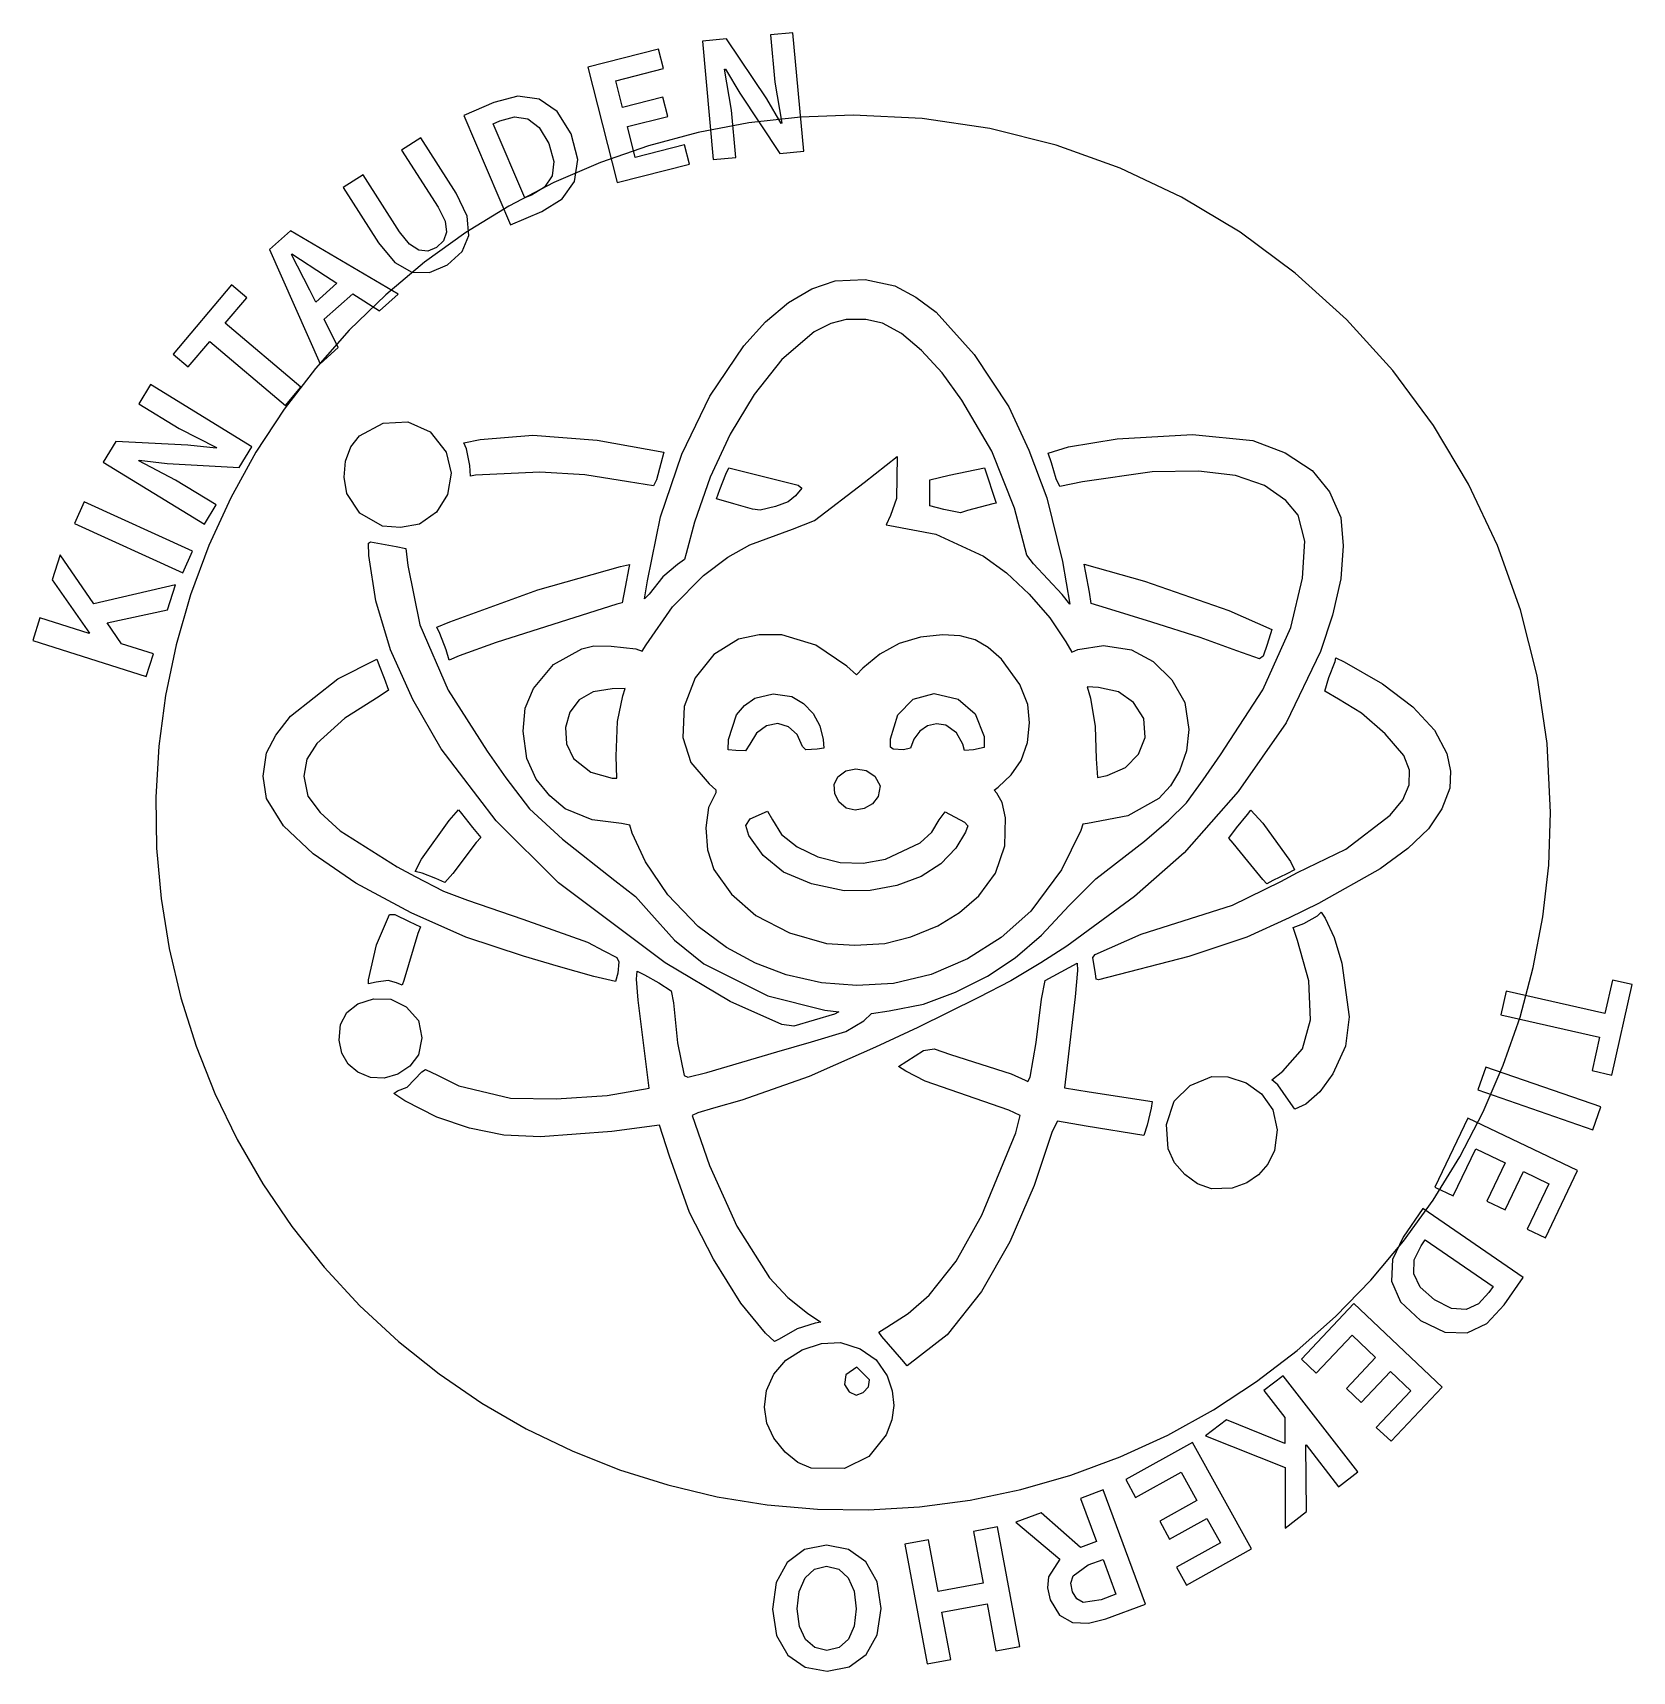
# Model space of a CAD drawing. Extents: x 0 to 70, y 0 to 71.7.
import ezdxf

# ---------------------------------------------------------------- set-up
doc = ezdxf.new("R2010")
doc.units = 0

msp = doc.modelspace()

# ---------------------------------------------------------------- linework, layer by layer
at = {"layer": 'Layer 1'}
for p, q in [((33.264539, 71.716449), (32.284797, 71.625748)), ((33.74461, 66.530823), (33.264539, 71.716449)), ((27.381425, 70.992422), (24.289354, 70.20505)), ((27.59648, 70.147893), (27.381425, 70.992422)), ((30.360309, 71.447591), (29.30359, 71.349762)), ((29.30359, 71.349762), (29.783656, 66.164117)), ((32.120819, 68.822616), (30.360309, 71.447591)), ((32.284797, 71.625748), (32.476567, 69.554295)), ((24.289354, 70.20505), (25.574472, 65.158302)), ((25.512396, 69.617197), (27.59648, 70.147893)), ((25.808963, 68.452563), (25.512396, 69.617197)), ((30.277863, 70.127128), (30.312856, 70.130379)), ((30.577977, 68.333916), (30.277863, 70.127128)), ((30.312856, 70.130379), (30.940728, 69.066264)), ((32.476567, 69.554295), (32.784328, 67.754732)), ((21.232711, 68.935349), (20.182138, 68.658811)), ((22.16409, 68.813871), (21.232711, 68.935349)), ((27.572939, 68.901747), (25.808963, 68.452563)), ((27.787994, 68.057216), (27.572939, 68.901747)), ((30.940728, 69.066264), (32.687891, 66.432994)), ((20.182138, 68.658811), (18.869369, 68.100149)), ((22.948708, 68.27334), (22.16409, 68.813871)), ((23.559, 67.292716), (22.948708, 68.27334)), ((30.770395, 66.255466), (30.577977, 68.333916)), ((32.749341, 67.751502), (32.120819, 68.822616)), ((18.869369, 68.100149), (20.908616, 63.308213)), ((20.153952, 67.737893), (20.444961, 67.861735)), ((21.535467, 64.491533), (20.153952, 67.737893)), ((20.444961, 67.861735), (21.088511, 68.032968)), ((21.088511, 68.032968), (21.665055, 67.949409)), ((21.665055, 67.949409), (22.165938, 67.57587)), ((22.165938, 67.57587), (22.582504, 66.877161)), ((26.024015, 67.608033), (27.787994, 68.057216)), ((26.367407, 66.259508), (26.024015, 67.608033)), ((31.341845, 67.772449), (29.122264, 67.352768)), ((33.605124, 68.027983), (31.341845, 67.772449)), ((32.784328, 67.754732), (32.749341, 67.751502)), ((35.904498, 68.114289), (33.605124, 68.027983)), ((38.921483, 67.964922), (35.904498, 68.114289)), ((35.904498, 68.114289), (35.904498, 68.114289)), ((41.887368, 67.522347), (38.921483, 67.964922)), ((44.782136, 66.794856), (41.887368, 67.522347)), ((16.9769, 67.113258), (16.137047, 66.574163)), ((18.52585, 64.70016), (16.9769, 67.113258)), ((22.582504, 66.877161), (22.799763, 66.086474)), ((23.847492, 66.163571), (23.559, 67.292716)), ((26.953984, 66.774021), (24.844606, 66.041286)), ((28.526406, 66.809282), (26.367407, 66.259508)), ((29.122264, 67.352768), (26.953984, 66.774021)), ((28.741461, 65.964751), (28.526406, 66.809282)), ((47.585771, 65.790739), (44.782136, 66.794856)), ((16.137047, 66.574163), (17.735351, 64.084176)), ((22.799763, 66.086474), (22.727336, 65.453205)), ((24.844606, 66.041286), (22.801734, 65.159645)), ((23.705153, 65.210545), (23.847492, 66.163571)), ((29.783656, 66.164117), (30.770395, 66.255466)), ((32.687891, 66.432994), (33.74461, 66.530823)), ((14.457342, 65.495973), (13.587917, 64.937895)), ((16.055645, 63.005985), (14.457342, 65.495973)), ((22.727336, 65.453205), (22.393486, 64.966468)), ((25.574472, 65.158302), (28.741461, 65.964751)), ((50.278259, 64.518288), (47.585771, 65.790739)), ((13.587917, 64.937895), (15.136866, 62.524797)), ((19.010418, 63.695208), (18.52585, 64.70016)), ((22.801734, 65.159645), (20.83297, 64.134176)), ((21.826475, 64.615375), (21.535467, 64.491533)), ((22.393486, 64.966468), (21.826475, 64.615375)), ((23.168267, 64.447648), (23.705153, 65.210545)), ((17.735351, 64.084176), (18.043576, 63.470636)), ((20.83297, 64.134176), (18.945917, 62.96996)), ((20.908616, 63.308213), (22.273122, 63.888888)), ((22.273122, 63.888888), (23.168267, 64.447648)), ((52.839583, 62.985791), (50.278259, 64.518288)), ((18.043576, 63.470636), (18.113487, 62.984417)), ((19.089747, 62.845877), (19.010418, 63.695208)), ((11.275986, 63.04743), (10.358627, 62.228201)), ((15.987203, 60.272534), (11.275986, 63.04743)), ((15.136866, 62.524797), (15.849881, 61.666483)), ((16.482437, 62.468552), (16.055645, 63.005985)), ((16.889934, 62.199027), (16.482437, 62.468552)), ((18.945917, 62.96996), (17.148178, 61.672077)), ((17.978405, 62.60776), (17.671652, 62.322907)), ((18.113487, 62.984417), (17.978405, 62.60776)), ((18.795065, 62.140112), (19.089747, 62.845877)), ((55.249728, 61.201542), (52.839583, 62.985791)), ((10.358627, 62.228201), (12.585106, 57.234366)), ((11.317463, 62.019716), (11.338437, 62.038439)), ((12.120089, 60.456215), (11.317463, 62.019716)), ((11.338437, 62.038439), (12.812048, 61.074145)), ((17.148178, 61.672077), (15.447355, 60.245606)), ((15.849881, 61.666483), (16.592368, 61.242828)), ((17.284289, 62.162212), (16.889934, 62.199027)), ((17.671652, 62.322907), (17.284289, 62.162212)), ((18.157597, 61.565856), (18.795065, 62.140112)), ((12.812048, 61.074145), (13.306557, 60.752527)), ((16.592368, 61.242828), (17.362287, 61.220423)), ((17.362287, 61.220423), (18.157597, 61.565856)), ((18.157597, 61.565856), (18.157597, 61.565856)), ((57.488677, 59.17383), (55.249728, 61.201542)), ((8.704186, 60.68704), (6.137315, 57.657369)), ((9.369107, 60.12369), (8.704186, 60.68704)), ((12.383949, 59.92862), (12.120089, 60.456215)), ((13.306557, 60.752527), (12.383949, 59.92862)), ((12.754553, 59.17598), (14.007405, 60.294813)), ((15.447355, 60.245606), (13.851051, 58.695628)), ((14.007405, 60.294813), (15.169442, 59.54225)), ((15.169442, 59.54225), (15.987203, 60.272534)), ((33.07655, 59.905118), (34.099725, 60.508328)), ((34.099725, 60.508328), (35.112877, 60.85507)), ((35.112877, 60.85507), (36.436224, 60.916845)), ((36.436224, 60.916845), (37.732559, 60.636768)), ((37.732559, 60.636768), (38.639822, 60.150639)), ((8.419591, 59.00298), (9.369107, 60.12369)), ((32.072613, 59.066257), (33.07655, 59.905118)), ((38.639822, 60.150639), (39.531955, 59.495489)), ((11.7281, 56.199866), (8.419591, 59.00298)), ((13.371416, 57.936562), (12.754553, 59.17598)), ((31.117179, 58.012564), (32.072613, 59.066257)), ((34.930445, 58.997912), (34.20036, 58.624285)), ((35.596311, 59.170656), (34.930445, 58.997912)), ((36.456949, 59.170444), (35.596311, 59.170656)), ((37.195416, 59.008865), (36.456949, 59.170444)), ((38.018224, 58.556065), (37.195416, 59.008865)), ((39.531955, 59.495489), (41.20311, 57.630424)), ((59.516389, 56.93488), (57.488677, 59.17383)), ((6.802235, 57.094019), (7.747207, 58.209368)), ((7.747207, 58.209368), (11.055716, 55.406254)), ((13.851051, 58.695628), (12.366869, 57.027222)), ((34.20036, 58.624285), (32.778372, 57.417955)), ((38.89898, 57.815445), (38.018224, 58.556065)), ((6.137315, 57.657369), (6.802235, 57.094019)), ((12.585106, 57.234366), (13.371416, 57.936562)), ((29.637733, 55.813426), (31.117179, 58.012564)), ((32.778372, 57.417955), (31.575309, 55.879463)), ((39.794016, 56.829465), (38.89898, 57.815445)), ((41.20311, 57.630424), (42.71401, 55.347749)), ((12.366869, 57.027222), (11.002411, 55.245469)), ((40.65966, 55.640585), (39.794016, 56.829465)), ((61.300639, 54.524735), (59.516389, 56.93488)), ((5.154318, 56.319496), (4.640122, 55.480616)), ((9.59439, 53.597924), (5.154318, 56.319496)), ((11.055716, 55.406254), (11.7281, 56.199866)), ((4.640122, 55.480616), (6.413754, 54.393457)), ((11.002411, 55.245469), (9.76528, 53.355449)), ((28.403972, 53.274928), (29.637733, 55.813426)), ((31.575309, 55.879463), (30.520781, 54.148732)), ((41.965925, 53.413117), (40.65966, 55.640585)), ((42.71401, 55.347749), (43.595516, 53.45679)), ((14.302507, 54.076685), (15.327876, 54.637235)), ((15.327876, 54.637235), (16.409966, 54.684274)), ((16.409966, 54.684274), (17.385463, 54.248645)), ((62.833135, 51.963412), (61.300639, 54.524735)), ((3.630082, 53.832818), (3.075483, 52.928026)), ((6.786581, 53.670327), (3.630082, 53.832818)), ((6.413754, 54.393457), (8.039138, 53.562031)), ((13.921367, 53.588591), (14.302507, 54.076685)), ((17.385463, 54.248645), (18.091051, 53.36119)), ((18.866438, 53.777063), (19.582204, 53.914361)), ((19.582204, 53.914361), (21.887996, 54.112173)), ((21.887996, 54.112173), (24.707041, 53.887006)), ((24.707041, 53.887006), (27.622532, 53.355314)), ((30.520781, 54.148732), (29.639284, 52.271414)), ((45.333509, 53.593964), (47.461976, 53.939117)), ((47.461976, 53.939117), (50.753018, 54.131226)), ((50.753018, 54.131226), (53.395384, 53.875422)), ((53.395384, 53.875422), (54.803719, 53.332124)), ((8.020765, 53.532074), (6.786581, 53.670327)), ((8.039138, 53.562031), (8.020765, 53.532074)), ((9.76528, 53.355449), (8.663078, 51.36224)), ((9.039792, 52.693132), (9.59439, 53.597924)), ((13.693322, 52.962363), (13.921367, 53.588591)), ((18.091051, 53.36119), (18.304489, 52.436076)), ((18.975021, 53.506162), (18.866438, 53.777063)), ((19.12764, 52.785683), (18.975021, 53.506162)), ((27.472724, 50.535605), (28.403972, 53.274928)), ((27.622532, 53.355314), (27.48957, 52.873166)), ((36.389746, 52.038904), (37.833168, 53.173778)), ((37.833168, 53.173778), (37.796199, 51.328743)), ((42.964632, 50.906362), (41.965925, 53.413117)), ((43.595516, 53.45679), (44.379016, 51.365929)), ((44.439984, 53.322095), (45.333509, 53.593964)), ((44.579893, 52.899581), (44.439984, 53.322095)), ((54.803719, 53.332124), (55.998025, 52.565857)), ((3.075483, 52.928026), (7.515558, 50.206454)), ((4.638083, 52.975903), (4.656455, 53.00586)), ((6.253804, 52.142158), (4.638083, 52.975903)), ((4.656455, 53.00586), (5.884644, 52.871279)), ((5.884644, 52.871279), (9.039792, 52.693132)), ((13.632252, 52.261693), (13.693322, 52.962363)), ((18.304489, 52.436076), (18.149143, 51.516582)), ((19.154652, 52.31908), (19.12764, 52.785683)), ((19.372384, 52.353897), (19.154652, 52.31908)), ((22.184384, 52.490947), (19.372384, 52.353897)), ((24.164671, 52.376507), (22.184384, 52.490947)), ((26.079114, 52.069831), (24.164671, 52.376507)), ((27.48957, 52.873166), (27.291645, 52.152508)), ((30.074753, 51.730466), (30.325648, 52.404738)), ((30.325648, 52.404738), (30.464637, 52.682854)), ((30.464637, 52.682854), (33.502528, 51.913751)), ((39.256773, 52.149361), (40.106, 52.355428)), ((40.106, 52.355428), (41.649626, 52.677692)), ((41.649626, 52.677692), (42.155856, 51.135453)), ((44.794197, 52.195435), (44.579893, 52.899581)), ((48.985835, 52.506803), (45.943943, 52.065584)), ((51.013951, 52.530445), (48.985835, 52.506803)), ((52.638452, 52.334565), (51.013951, 52.530445)), ((55.998025, 52.565857), (56.744329, 51.632421)), ((8.033428, 51.051325), (6.253804, 52.142158)), ((13.752035, 51.550279), (13.632252, 52.261693)), ((27.161076, 51.88228), (26.079114, 52.069831)), ((26.079114, 52.069831), (26.079114, 52.069831)), ((27.291645, 52.152508), (27.161076, 51.88228)), ((29.639284, 52.271414), (28.955312, 50.293158)), ((29.920904, 51.314975), (30.074753, 51.730466)), ((33.663589, 51.792962), (33.385393, 51.453559)), ((33.502528, 51.913751), (33.663589, 51.792962)), ((34.217348, 50.37073), (36.389746, 52.038904)), ((39.256773, 51.579607), (39.256773, 52.149361)), ((44.942978, 51.86299), (44.794197, 52.195435)), ((45.943943, 52.065584), (44.942978, 51.86299)), ((53.900808, 51.910255), (52.638452, 52.334565)), ((54.84249, 51.248604), (53.900808, 51.910255)), ((56.744329, 51.632421), (57.251448, 50.499377)), ((64.105587, 49.270924), (62.833135, 51.963412)), ((2.252579, 51.181963), (1.823062, 50.23463)), ((6.99564, 49.031484), (2.252579, 51.181963)), ((7.515558, 50.206454), (8.033428, 51.051325)), ((8.663078, 51.36224), (7.703409, 49.270924)), ((14.308891, 50.694332), (13.752035, 51.550279)), ((18.149143, 51.516582), (17.67327, 50.73292)), ((30.676653, 51.10472), (29.920904, 51.314975)), ((31.496596, 50.863109), (30.676653, 51.10472)), ((32.512371, 50.989374), (31.834647, 50.823339)), ((33.054858, 51.186996), (32.512371, 50.989374)), ((33.385393, 51.453559), (33.054858, 51.186996)), ((37.796199, 51.328743), (37.533663, 50.583679)), ((39.256773, 51.009854), (39.256773, 51.579607)), ((39.871729, 50.857517), (39.256773, 51.009854)), ((42.02408, 51.100597), (40.913672, 50.808851)), ((42.155856, 51.135453), (42.02408, 51.100597)), ((44.379016, 51.365929), (45.072831, 48.581419)), ((55.379752, 50.600279), (54.84249, 51.248604)), ((1.823062, 50.23463), (6.566124, 48.084153)), ((15.302718, 50.12696), (14.308891, 50.694332)), ((16.92513, 50.215303), (16.095993, 50.06658)), ((17.67327, 50.73292), (16.92513, 50.215303)), ((26.900815, 47.733991), (27.472724, 50.535605)), ((28.955312, 50.293158), (28.602287, 48.926713)), ((31.834647, 50.823339), (31.496596, 50.863109)), ((31.496596, 50.863109), (31.496596, 50.863109)), ((33.250986, 49.985844), (34.217348, 50.37073)), ((37.533663, 50.583679), (37.353333, 50.176354)), ((40.606567, 50.707637), (39.871729, 50.857517)), ((39.871729, 50.857517), (39.871729, 50.857517)), ((40.913672, 50.808851), (40.606567, 50.707637)), ((43.504416, 48.855001), (42.964632, 50.906362)), ((55.66833, 49.474397), (55.379752, 50.600279)), ((57.251448, 50.499377), (57.349321, 49.264761)), ((16.095993, 50.06658), (15.302718, 50.12696)), ((15.302718, 50.12696), (15.302718, 50.12696)), ((31.379461, 49.301281), (33.250986, 49.985844)), ((37.353333, 50.176354), (37.514394, 50.149618)), ((37.514394, 50.149618), (39.519379, 49.775656)), ((39.519379, 49.775656), (41.613711, 48.809583)), ((1.193811, 48.865275), (0.845754, 47.773853)), ((2.666413, 46.728501), (1.193811, 48.865275)), ((6.566124, 48.084153), (6.99564, 49.031484)), ((7.703409, 49.270924), (6.903214, 47.113551)), ((14.690055, 49.385617), (14.780849, 49.435753)), ((14.707903, 48.842004), (14.690055, 49.385617)), ((15.0095, 46.851072), (14.707903, 48.842004)), ((14.780849, 49.435753), (15.901918, 49.228154)), ((15.901918, 49.228154), (16.3224, 49.146602)), ((16.3224, 49.146602), (16.416585, 48.407515)), ((28.602287, 48.926713), (28.517474, 48.66397)), ((29.358887, 47.967636), (30.413948, 48.764247)), ((30.413948, 48.764247), (31.379461, 49.301281)), ((41.613711, 48.809583), (42.612136, 48.083108)), ((43.797506, 48.473277), (43.504416, 48.855001)), ((55.566775, 47.844251), (55.66833, 49.474397)), ((57.349321, 49.264761), (57.244519, 47.821842)), ((65.109704, 46.467288), (64.105587, 49.270924)), ((16.416585, 48.407515), (16.935249, 45.799059)), ((22.098347, 47.330358), (25.716128, 48.36371)), ((25.716128, 48.36371), (26.114517, 48.451569)), ((26.084497, 48.297765), (25.926799, 47.45584)), ((26.114517, 48.451569), (26.084497, 48.297765)), ((28.218019, 48.442273), (27.581269, 47.903436)), ((28.517474, 48.66397), (28.218019, 48.442273)), ((42.612136, 48.083108), (43.607913, 47.150482)), ((45.054942, 47.132553), (43.797506, 48.473277)), ((45.072831, 48.581419), (45.38173, 46.711599)), ((46.083119, 48.088672), (46.014527, 48.465259)), ((46.014527, 48.465259), (48.651938, 47.713174)), ((46.24531, 47.235331), (46.083119, 48.088672)), ((0.845754, 47.773853), (2.478658, 45.4458)), ((6.240837, 47.550835), (2.666413, 46.728501)), ((5.894916, 46.466109), (6.240837, 47.550835)), ((18.24795, 45.936401), (22.098347, 47.330358)), ((25.926799, 47.45584), (25.799121, 46.767717)), ((26.775951, 46.943331), (26.900815, 47.733991)), ((27.581269, 47.903436), (26.971401, 47.148317)), ((28.003215, 46.599174), (29.358887, 47.967636)), ((48.651938, 47.713174), (52.346579, 46.434392)), ((55.063774, 45.69363), (55.566775, 47.844251)), ((57.244519, 47.821842), (56.879907, 46.235165)), ((6.903214, 47.113551), (6.273177, 44.924766)), ((15.661453, 44.717267), (15.0095, 46.851072)), ((25.55843, 46.707336), (20.285866, 45.030283)), ((25.799121, 46.767717), (25.55843, 46.707336)), ((26.971401, 47.148317), (26.775951, 46.943331)), ((43.607913, 47.150482), (44.506966, 46.109679)), ((45.38173, 46.711599), (45.054942, 47.132553)), ((45.054942, 47.132553), (45.054942, 47.132553)), ((46.323134, 46.741952), (46.24531, 47.235331)), ((46.987666, 46.536436), (46.323134, 46.741952)), ((0.316087, 46.113299), (0.00006, 45.122317)), ((2.472145, 45.425727), (0.316087, 46.113299)), ((3.255221, 45.891571), (5.894916, 46.466109)), ((3.885075, 44.975159), (3.255221, 45.891571)), ((17.67914, 45.700754), (18.24795, 45.936401)), ((26.843, 44.937403), (28.003215, 46.599174)), ((44.506966, 46.109679), (45.21522, 45.058678)), ((48.978956, 45.917781), (46.987666, 46.536436)), ((51.087381, 45.250717), (48.978956, 45.917781)), ((52.346579, 46.434392), (54.220165, 45.602773)), ((56.879907, 46.235165), (56.352177, 44.633366)), ((65.837195, 43.57252), (65.109704, 46.467288)), ((2.478658, 45.4458), (2.472145, 45.425727)), ((16.935249, 45.799059), (18.183448, 42.951002)), ((17.818567, 45.425606), (17.67914, 45.700754)), ((18.087354, 44.705257), (17.818567, 45.425606)), ((30.880261, 45.18077), (29.804262, 44.513597)), ((31.783757, 45.37446), (30.880261, 45.18077)), ((32.781991, 45.371737), (31.783757, 45.37446)), ((34.271694, 44.909223), (32.781991, 45.371737)), ((38.849173, 45.270474), (37.921822, 44.981722)), ((39.819336, 45.373959), (38.849173, 45.270474)), ((40.591628, 45.324384), (39.819336, 45.373959)), ((41.236969, 45.147765), (40.591628, 45.324384)), ((52.697984, 44.663098), (51.087381, 45.250717)), ((53.82732, 42.958919), (55.063774, 45.69363)), ((54.220165, 45.602773), (54.027684, 44.95204)), ((0.00006, 45.122317), (4.961782, 43.54003)), ((5.277809, 44.531013), (3.885075, 44.975159)), ((4.961782, 43.54003), (5.277809, 44.531013)), ((6.273177, 44.924766), (5.811514, 42.713536)), ((16.629747, 42.531276), (15.661453, 44.717267)), ((18.216712, 44.260055), (18.087354, 44.705257)), ((20.285866, 45.030283), (18.668076, 44.453249)), ((22.796748, 44.076183), (24.029818, 44.749412)), ((24.029818, 44.749412), (24.549046, 44.87972)), ((24.549046, 44.87972), (25.317738, 44.878179)), ((25.317738, 44.878179), (26.393956, 44.754381)), ((26.393956, 44.754381), (26.666586, 44.659209)), ((26.666586, 44.659209), (26.843, 44.937403)), ((29.804262, 44.513597), (28.989214, 43.485141)), ((35.625059, 44.003363), (34.271694, 44.909223)), ((37.071793, 44.522229), (36.333598, 43.90652)), ((37.921822, 44.981722), (37.071793, 44.522229)), ((41.818592, 44.818005), (41.236969, 45.147765)), ((42.399728, 44.309011), (41.818592, 44.818005)), ((45.21522, 45.058678), (45.470764, 44.608921)), ((45.470764, 44.608921), (45.731392, 44.726038)), ((45.731392, 44.726038), (46.86381, 44.907969)), ((46.86381, 44.907969), (48.087547, 44.717583)), ((48.087547, 44.717583), (49.032337, 44.201489)), ((53.691494, 44.324517), (52.697984, 44.663098)), ((52.697984, 44.663098), (52.697984, 44.663098)), ((54.027684, 44.95204), (53.843562, 44.435559)), ((56.352177, 44.633366), (54.858392, 41.519175)), ((13.349688, 43.438883), (15.06325, 44.3078)), ((15.06325, 44.3078), (15.157955, 44.029605)), ((15.157955, 44.029605), (15.373393, 43.469556)), ((18.668076, 44.453249), (18.216712, 44.260055)), ((21.908385, 43.016737), (22.796748, 44.076183)), ((36.045954, 43.611072), (35.625059, 44.003363)), ((36.333598, 43.90652), (36.045954, 43.611072)), ((43.198997, 43.188575), (42.399728, 44.309011)), ((49.032337, 44.201489), (49.848955, 43.40251)), ((53.843562, 44.435559), (53.691494, 44.324517)), ((56.727117, 43.495174), (56.996238, 44.205555)), ((56.996238, 44.205555), (57.034325, 44.366862)), ((57.034325, 44.366862), (57.397284, 44.183643)), ((57.397284, 44.183643), (59.069769, 43.22536)), ((11.286378, 41.805279), (13.349688, 43.438883)), ((15.373393, 43.469556), (15.571119, 42.947058)), ((28.989214, 43.485141), (28.510826, 42.229121)), ((43.542335, 42.325186), (43.198997, 43.188575)), ((46.641643, 43.056491), (46.152433, 43.094093)), ((46.152433, 43.094093), (46.286398, 42.59242)), ((47.509479, 42.873399), (46.641643, 43.056491)), ((49.848955, 43.40251), (50.42379, 42.406709)), ((56.5444, 42.900884), (56.727117, 43.495174)), ((59.069769, 43.22536), (60.39191, 42.222215)), ((66.27977, 40.606636), (65.837195, 43.57252)), ((5.811514, 42.713536), (5.516442, 40.488829)), ((15.163548, 42.67156), (13.652731, 41.718355)), ((15.571119, 42.947058), (15.163548, 42.67156)), ((17.880368, 40.383787), (16.629747, 42.531276)), ((18.183448, 42.951002), (19.889777, 40.278737)), ((21.555601, 42.162553), (21.908385, 43.016737)), ((23.912859, 42.525227), (23.499836, 41.989401)), ((24.530844, 42.86969), (23.912859, 42.525227)), ((25.361664, 43.00547), (24.530844, 42.86969)), ((25.932666, 43.01251), (25.361664, 43.00547)), ((25.590528, 41.572006), (25.822795, 42.697202)), ((25.822795, 42.697202), (25.932666, 43.01251)), ((31.14626, 42.282279), (31.599103, 42.589797)), ((31.599103, 42.589797), (32.402928, 42.781297)), ((32.402928, 42.781297), (33.223902, 42.664067)), ((33.223902, 42.664067), (33.732895, 42.36899)), ((33.732895, 42.36899), (34.154379, 41.925099)), ((37.857644, 41.865978), (38.531471, 42.552079)), ((38.531471, 42.552079), (39.449866, 42.803149)), ((39.449866, 42.803149), (40.496133, 42.550502)), ((40.496133, 42.550502), (41.24711, 41.90555)), ((43.619177, 41.51456), (43.542335, 42.325186)), ((46.286398, 42.59242), (46.496943, 41.358041)), ((48.169126, 42.4048), (47.509479, 42.873399)), ((48.63021, 41.701076), (48.169126, 42.4048)), ((50.42379, 42.406709), (50.589558, 41.228317)), ((51.978359, 40.11192), (53.82732, 42.958919)), ((57.149103, 42.549426), (56.5444, 42.900884)), ((58.144749, 41.944243), (57.149103, 42.549426)), ((10.640371, 40.977556), (11.286378, 41.805279)), ((13.652731, 41.718355), (12.438821, 40.618881)), ((21.455444, 41.145166), (21.555601, 42.162553)), ((23.499836, 41.989401), (23.313991, 41.311506)), ((28.510826, 42.229121), (28.444808, 40.879254)), ((30.453858, 40.783416), (30.794532, 41.863084)), ((30.794532, 41.863084), (31.14626, 42.282279)), ((34.154379, 41.925099), (34.451419, 41.383069)), ((37.545083, 40.813534), (37.857644, 41.865978)), ((41.24711, 41.90555), (41.638589, 40.925715)), ((48.684224, 40.881584), (48.63021, 41.701076)), ((59.189174, 41.034263), (58.144749, 41.944243)), ((60.39191, 42.222215), (61.33937, 41.19597)), ((10.230244, 40.205087), (10.640371, 40.977556)), ((21.621034, 39.956824), (21.455444, 41.145166)), ((23.313991, 41.311506), (23.365781, 40.599928)), ((25.533957, 40.061666), (25.590528, 41.572006)), ((28.444808, 40.879254), (28.795818, 39.774026)), ((31.677772, 41.05953), (31.383608, 40.584015)), ((32.111553, 41.385296), (31.677772, 41.05953)), ((32.609248, 41.485433), (32.111553, 41.385296)), ((33.07479, 41.347679), (32.609248, 41.485433)), ((33.452244, 41.003979), (33.07479, 41.347679)), ((33.685677, 40.486279), (33.452244, 41.003979)), ((34.451419, 41.383069), (34.587085, 40.793578)), ((38.819329, 41.155678), (38.555228, 40.796257)), ((39.164855, 41.388542), (38.819329, 41.155678)), ((39.556339, 41.479279), (39.164855, 41.388542)), ((39.958315, 41.412315), (39.556339, 41.479279)), ((40.421848, 41.07863), (39.958315, 41.412315)), ((40.705764, 40.582348), (40.421848, 41.07863)), ((41.638589, 40.925715), (41.638207, 40.444359)), ((43.531783, 40.655516), (43.619177, 41.51456)), ((46.496943, 41.358041), (46.533837, 39.944825)), ((48.39813, 40.140049), (48.684224, 40.881584)), ((50.589558, 41.228317), (50.496647, 40.29819)), ((54.858392, 41.519175), (52.760561, 38.50963)), ((60.003214, 40.089833), (59.189174, 41.034263)), ((61.33937, 41.19597), (61.887812, 40.168386)), ((5.516442, 40.488829), (5.386176, 38.259612)), ((10.088066, 39.182905), (10.230244, 40.205087)), ((12.438821, 40.618881), (11.987793, 39.921934)), ((20.279024, 37.224269), (17.880368, 40.383787)), ((19.889777, 40.278737), (20.7081, 39.115114)), ((23.365781, 40.599928), (23.665663, 39.963056)), ((30.427697, 40.331502), (30.453858, 40.783416)), ((30.771802, 40.309632), (30.427697, 40.331502)), ((30.771802, 40.309619), (30.771802, 40.309632)), ((31.195172, 40.291844), (30.771802, 40.309619)), ((31.383608, 40.584015), (31.195172, 40.291844)), ((33.831673, 40.33144), (33.685677, 40.486279)), ((34.336168, 40.363453), (33.831673, 40.33144)), ((34.615125, 40.401688), (34.336168, 40.363453)), ((34.587085, 40.793578), (34.615125, 40.401688)), ((37.536333, 40.447583), (37.545083, 40.813534)), ((37.652747, 40.367612), (37.536333, 40.447583)), ((38.100067, 40.333198), (37.652747, 40.367612)), ((37.652747, 40.367612), (37.652747, 40.367612)), ((38.407545, 40.41502), (38.100067, 40.333198)), ((38.555228, 40.796257), (38.407545, 40.41502)), ((40.777655, 40.313555), (40.705764, 40.582348)), ((41.172845, 40.335883), (40.777655, 40.313555)), ((41.638207, 40.444359), (41.172845, 40.335883)), ((43.254748, 39.875122), (43.531783, 40.655516)), ((50.496647, 40.29819), (50.179204, 39.416948)), ((61.887812, 40.168386), (62.041753, 39.399521)), ((66.429137, 37.58965), (66.27977, 40.606636)), ((11.987793, 39.921934), (11.856048, 39.176081)), ((22.036877, 39.05796), (21.621034, 39.956824)), ((23.665663, 39.963056), (24.428048, 39.363153)), ((25.560402, 39.095287), (25.533957, 40.061666)), ((28.795818, 39.774026), (29.602429, 38.853369)), ((35.581236, 39.414876), (36.019531, 39.504459)), ((36.019531, 39.504459), (36.469541, 39.425244)), ((42.812722, 39.236148), (43.254748, 39.875122)), ((46.533837, 39.944825), (46.598702, 39.128531)), ((47.016949, 39.216339), (47.824761, 39.557843)), ((47.824761, 39.557843), (48.39813, 40.140049)), ((51.22468, 39.028424), (51.978359, 40.11192)), ((60.255377, 39.442569), (60.003214, 40.089833)), ((60.242646, 38.801199), (60.255377, 39.442569)), ((10.229956, 38.202997), (10.088066, 39.182905)), ((11.856048, 39.176081), (12.042864, 38.314778)), ((20.7081, 39.115114), (21.742479, 37.755872)), ((22.633889, 38.324373), (22.036877, 39.05796)), ((24.428048, 39.363153), (25.351219, 39.098586)), ((25.351219, 39.098586), (25.560402, 39.095287)), ((29.602429, 38.853369), (29.895405, 38.583806)), ((35.073248, 38.812745), (35.227531, 39.157345)), ((35.097597, 38.421488), (35.073248, 38.812745)), ((35.227531, 39.157345), (35.581236, 39.414876)), ((36.469541, 39.425244), (36.858387, 39.176382)), ((36.858387, 39.176382), (37.086968, 38.766576)), ((37.086968, 38.766576), (36.998205, 38.296961)), ((42.243722, 38.699734), (42.812722, 39.236148)), ((46.598702, 39.128531), (47.016949, 39.216339)), ((47.016949, 39.216339), (47.016949, 39.216339)), ((49.785176, 38.754946), (49.286088, 38.211787)), ((50.179204, 39.416948), (49.785176, 38.754946)), ((50.485459, 38.02029), (51.22468, 39.028424)), ((59.961808, 38.151592), (60.242646, 38.801199)), ((62.041753, 39.399521), (62.017961, 38.656049)), ((5.386176, 38.259612), (5.418934, 36.034855)), ((10.970964, 37.012507), (10.229956, 38.202997)), ((12.042864, 38.314778), (12.572298, 37.596512)), ((23.2947, 37.74984), (22.633889, 38.324373)), ((29.892295, 38.455101), (29.579398, 37.808814)), ((29.895405, 38.583806), (29.892295, 38.455101)), ((35.28087, 38.05546), (35.097597, 38.421488)), ((35.603357, 37.78655), (35.28087, 38.05546)), ((36.998205, 38.296961), (36.743999, 37.970933)), ((42.068031, 38.577611), (42.243722, 38.699734)), ((42.197, 38.44033), (42.068031, 38.577611)), ((42.428826, 38.037007), (42.197, 38.44033)), ((42.56691, 37.361217), (42.428826, 38.037007)), ((49.286088, 38.211787), (47.924743, 37.439916)), ((49.699521, 37.236528), (50.485459, 38.02029)), ((52.760561, 38.50963), (50.385984, 35.832587)), ((59.409647, 37.479616), (59.961808, 38.151592)), ((62.017961, 38.656049), (61.671035, 37.749963)), ((12.572298, 37.596512), (13.458609, 36.794398)), ((18.225199, 37.243707), (18.638459, 37.70552)), ((18.638459, 37.70552), (18.756893, 37.544168)), ((18.756893, 37.544168), (19.242154, 36.939204)), ((21.742479, 37.755872), (23.181763, 36.431198)), ((24.481265, 37.275442), (23.2947, 37.74984)), ((29.579398, 37.808814), (29.457426, 36.916159)), ((31.211124, 37.019214), (31.394103, 37.31306)), ((31.394103, 37.31306), (32.158976, 37.65658)), ((32.158976, 37.65658), (32.377676, 37.272849)), ((35.986678, 37.693812), (35.603357, 37.786554)), ((35.603357, 37.786554), (35.603357, 37.78655)), ((36.386858, 37.762577), (35.986678, 37.693812)), ((36.743999, 37.970933), (36.386858, 37.762577)), ((39.670241, 37.266077), (39.926231, 37.620474)), ((39.926231, 37.620474), (40.776295, 37.165953)), ((42.545714, 36.141465), (42.56691, 37.361217)), ((47.924743, 37.439916), (46.15267, 37.114012)), ((52.683343, 36.91891), (53.166678, 37.506509)), ((53.166678, 37.506509), (53.313254, 37.699908)), ((53.313254, 37.699908), (53.826123, 37.119763)), ((57.471224, 35.989788), (59.409647, 37.479616)), ((61.671035, 37.749963), (61.088859, 36.874377)), ((66.34283, 35.290277), (66.429137, 37.58965)), ((12.27609, 35.779057), (10.970964, 37.012507)), ((13.458609, 36.794398), (15.946953, 35.219964)), ((17.019968, 35.549038), (18.225199, 37.243707)), ((19.242154, 36.939204), (19.608982, 36.495593)), ((23.014936, 34.50798), (20.279024, 37.224269)), ((25.76716, 37.113928), (24.481265, 37.275442)), ((26.135011, 37.045451), (25.76716, 37.113928)), ((26.227849, 36.695523), (26.135011, 37.045451)), ((26.820832, 35.438763), (26.227849, 36.695523)), ((29.457426, 36.916159), (29.530979, 35.953441)), ((31.344182, 36.588743), (31.211124, 37.019214)), ((31.970346, 35.704169), (31.344182, 36.588743)), ((32.377676, 37.272849), (32.774515, 36.635529)), ((32.774515, 36.635529), (33.447798, 36.084932)), ((38.836182, 36.26018), (39.345247, 36.731306)), ((39.345247, 36.731306), (39.670241, 37.266077)), ((40.824717, 36.728897), (40.402026, 36.037669)), ((40.776295, 37.165953), (40.928011, 37.007597)), ((40.928011, 37.007597), (40.824717, 36.728897)), ((45.865844, 36.810425), (45.02225, 35.076952)), ((45.962466, 37.088482), (45.865844, 36.810425)), ((46.15267, 37.114012), (45.962466, 37.088482)), ((48.656835, 36.343213), (49.699521, 37.236528)), ((52.346579, 36.473916), (52.683343, 36.91891)), ((53.826123, 37.119763), (55.045269, 35.451156)), ((61.088859, 36.874377), (60.180458, 36.024746)), ((5.418934, 36.034855), (5.61293, 33.823524)), ((19.41126, 36.287339), (18.376814, 34.922378)), ((19.608982, 36.495593), (19.41126, 36.287339)), ((23.181763, 36.431198), (25.475599, 34.62319)), ((29.530979, 35.953441), (29.804658, 35.096965)), ((33.447798, 36.084932), (34.358102, 35.646265)), ((37.324049, 35.551411), (38.836182, 36.26018)), ((40.402026, 36.037669), (39.735696, 35.339842)), ((42.139908, 34.941665), (42.545714, 36.141465)), ((46.529791, 34.691784), (48.656835, 36.343213)), ((52.528196, 36.251102), (52.346579, 36.473916)), ((53.181976, 35.464127), (52.528196, 36.251102)), ((55.352869, 34.972212), (57.471224, 35.989788)), ((60.180458, 36.024746), (58.969984, 35.126082)), ((14.141139, 34.505964), (12.27609, 35.779057)), ((15.946953, 35.219964), (16.737661, 34.78728)), ((16.738333, 35.014067), (17.019968, 35.549038)), ((27.789712, 33.990549), (26.820832, 35.438763)), ((32.86211, 34.974769), (31.970346, 35.704169)), ((34.358102, 35.646265), (35.333634, 35.407536)), ((35.333634, 35.407536), (36.33531, 35.374125)), ((36.33531, 35.374125), (37.324049, 35.551411)), ((39.735696, 35.339842), (38.874129, 34.794047)), ((50.385984, 35.832587), (48.217585, 33.917249)), ((53.827748, 34.662999), (53.181976, 35.464127)), ((55.045269, 35.451156), (55.21638, 35.086824)), ((66.087296, 33.026998), (66.34283, 35.290277)), ((16.561917, 33.196546), (14.141139, 34.505964)), ((16.737661, 34.78728), (17.969546, 34.146099)), ((17.045455, 34.944715), (16.738333, 35.014067)), ((17.645413, 34.702205), (17.045455, 34.944715)), ((18.028321, 34.528048), (17.645413, 34.702205)), ((17.645413, 34.702205), (17.645413, 34.702205)), ((18.376814, 34.922378), (18.028321, 34.528048)), ((27.671876, 31.017561), (23.014936, 34.50798)), ((25.475599, 34.62319), (26.384106, 33.911085)), ((29.804658, 35.096965), (30.585526, 34.017507)), ((34.088145, 34.465901), (32.86211, 34.974769)), ((35.508461, 34.158055), (34.088145, 34.465901)), ((38.874129, 34.794047), (37.809235, 34.394696)), ((41.398089, 33.939894), (42.139908, 34.941665)), ((45.02225, 35.076952), (43.679829, 33.277251)), ((45.360851, 33.518041), (46.529791, 34.691784)), ((52.503338, 33.535485), (54.624493, 34.573276)), ((54.001353, 34.476829), (53.827748, 34.662999)), ((54.272104, 34.617594), (54.001353, 34.476829)), ((54.879618, 34.907975), (54.272104, 34.617594)), ((54.624493, 34.573276), (55.352869, 34.972212)), ((55.21638, 35.086824), (54.879618, 34.907975)), ((58.969984, 35.126082), (56.27092, 33.607542)), ((5.61293, 33.823524), (5.966381, 31.634589)), ((17.969546, 34.146099), (19.02174, 33.762804)), ((19.02174, 33.762804), (21.452285, 32.918548)), ((26.384106, 33.911085), (26.966636, 33.258402)), ((29.124617, 32.597809), (27.789712, 33.990549)), ((30.585526, 34.017507), (31.643014, 33.081182)), ((36.650762, 34.172471), (35.508461, 34.158055)), ((35.508461, 34.158055), (35.508461, 34.158055)), ((37.809235, 34.394696), (36.650762, 34.172471)), ((40.558368, 33.215383), (41.398089, 33.939894)), ((48.217585, 33.917249), (45.259932, 31.74195)), ((15.043379, 31.798611), (15.609761, 33.134385)), ((15.609761, 33.134385), (15.841772, 33.122498)), ((15.841772, 33.122498), (16.478464, 32.823573)), ((18.957349, 32.136733), (16.561917, 33.196546)), ((26.966636, 33.258402), (28.085322, 32.004842)), ((31.643014, 33.081182), (33.113178, 32.333642)), ((39.608177, 32.63911), (40.558368, 33.215383)), ((43.679829, 33.277251), (42.379428, 32.120931)), ((44.140541, 32.222331), (45.360851, 33.518041)), ((48.510416, 32.266495), (52.503338, 33.535485)), ((56.27092, 33.607542), (54.982436, 32.983114)), ((55.626353, 32.740082), (56.229205, 33.07153)), ((56.229205, 33.07153), (56.392804, 33.234631)), ((56.392804, 33.234631), (56.564088, 32.964544)), ((65.667616, 30.807417), (66.087296, 33.026998)), ((16.854353, 32.300701), (16.237505, 30.23699)), ((16.478464, 32.823573), (16.971889, 32.584217)), ((16.971889, 32.584217), (16.854353, 32.300701)), ((21.452285, 32.918548), (24.270654, 31.916149)), ((30.36718, 31.684563), (29.124617, 32.597809)), ((33.113178, 32.333642), (34.735159, 31.86697)), ((38.42449, 32.154422), (39.608177, 32.63911)), ((54.982436, 32.983114), (53.133602, 32.143227)), ((55.162606, 32.553657), (55.626353, 32.740082)), ((55.352807, 31.993143), (55.162606, 32.553657)), ((56.564088, 32.964544), (56.955091, 32.125377)), ((5.966381, 31.634589), (6.477504, 29.477016)), ((14.689029, 30.273961), (15.043379, 31.798611)), ((21.481576, 31.305276), (18.957349, 32.136733)), ((24.270654, 31.916149), (24.995611, 31.542978)), ((28.085322, 32.004842), (29.372321, 30.963371)), ((31.623175, 30.994958), (30.36718, 31.684563)), ((34.735159, 31.86697), (35.978159, 31.783717)), ((35.978159, 31.783717), (37.28403, 31.866306)), ((37.28403, 31.866337), (38.42449, 32.154422)), ((37.28403, 31.866306), (37.28403, 31.866337)), ((42.379428, 32.120931), (40.90859, 31.187695)), ((42.994829, 31.22849), (44.140541, 32.222331)), ((45.259932, 31.74195), (44.117867, 31.011401)), ((46.497046, 31.377018), (48.510416, 32.266495)), ((53.133602, 32.143227), (50.589558, 31.291849)), ((55.839884, 30.224971), (55.352807, 31.993143)), ((56.955091, 32.125377), (57.290924, 31.0038)), ((23.004327, 30.852564), (21.481576, 31.305276)), ((24.556363, 30.421365), (23.004327, 30.852564)), ((24.995611, 31.542978), (25.559847, 31.249836)), ((25.559847, 31.249836), (25.652265, 31.059431)), ((25.652265, 31.059431), (25.601516, 30.559109)), ((30.520004, 29.32681), (27.671876, 31.017561)), ((29.372321, 30.963371), (32.17012, 29.576392)), ((32.976941, 30.490404), (31.623175, 30.994958)), ((40.90859, 31.187695), (39.322125, 30.506486)), ((41.787987, 30.433301), (42.994829, 31.22849)), ((44.117867, 31.011401), (42.800103, 30.233393)), ((44.304204, 30.238475), (45.713088, 30.993227)), ((45.713088, 30.993227), (45.725882, 30.678019)), ((46.39008, 31.249442), (46.497046, 31.377018)), ((46.427803, 31.052814), (46.39008, 31.249442)), ((46.50845, 30.542673), (46.427803, 31.052814)), ((50.589558, 31.291849), (46.636262, 30.270913)), ((57.290924, 31.0038), (57.616498, 28.6532)), ((14.687761, 30.091306), (14.689029, 30.273961)), ((15.024523, 30.170554), (14.687761, 30.091306)), ((15.551107, 30.244975), (15.024523, 30.170554)), ((15.917675, 30.141583), (15.551107, 30.244975)), ((15.917676, 30.141583), (15.917675, 30.141583)), ((16.16576, 30.040285), (15.917676, 30.141583)), ((16.237505, 30.23699), (16.16576, 30.040285)), ((25.501253, 30.196194), (24.556356, 30.421365)), ((24.556356, 30.421365), (24.556363, 30.421365)), ((25.601516, 30.559109), (25.501253, 30.196194)), ((26.42246, 30.295556), (26.447008, 30.647126)), ((26.492243, 29.37312), (26.42246, 30.295556)), ((26.447008, 30.647126), (26.77137, 30.493687)), ((26.77137, 30.493687), (27.39688, 30.135923)), ((27.39688, 30.135923), (27.944218, 29.781704)), ((34.512815, 30.132308), (32.976941, 30.490404)), ((36.07114, 30.021848), (34.512815, 30.132319)), ((34.512815, 30.132319), (34.512815, 30.132308)), ((39.322125, 30.506486), (37.67484, 30.106248)), ((40.384283, 29.733547), (41.787987, 30.433301)), ((42.800103, 30.233393), (41.394486, 29.492217)), ((44.140005, 29.42615), (44.304204, 30.238475)), ((45.725882, 30.678019), (45.615241, 29.519539)), ((46.53682, 30.298483), (46.50845, 30.542673)), ((46.50845, 30.542673), (46.50845, 30.542673)), ((46.636262, 30.270913), (46.53682, 30.298483)), ((55.920193, 28.523893), (55.839884, 30.224971)), ((65.088868, 28.639136), (65.667616, 30.807417)), ((69.13078, 30.254923), (68.802552, 28.797088)), ((69.999873, 30.059245), (69.13078, 30.254923)), ((6.477504, 29.477016), (7.144514, 27.359774)), ((14.229095, 29.223839), (14.90563, 29.437008)), ((14.90563, 29.437008), (15.67332, 29.43109)), ((15.67332, 29.43109), (16.344706, 29.085192)), ((27.944218, 29.781704), (28.035822, 29.261901)), ((32.17012, 29.576392), (34.659234, 28.946432)), ((37.67484, 30.106248), (36.07114, 30.021848)), ((41.394486, 29.492217), (38.729671, 28.189358)), ((38.989722, 29.198493), (40.384283, 29.733547)), ((43.908176, 27.528249), (44.140005, 29.42615)), ((45.615241, 29.519539), (45.248701, 26.401508)), ((64.478112, 29.770727), (64.244565, 28.733423)), ((68.802552, 28.797088), (64.478112, 29.770727)), ((69.10829, 26.099264), (69.999873, 30.059245)), ((13.473563, 28.31034), (13.749312, 28.845348)), ((13.749312, 28.845348), (14.229095, 29.223839)), ((16.344706, 29.085192), (16.877679, 28.493213)), ((26.880905, 26.344004), (26.492243, 29.37312)), ((28.035822, 29.261901), (28.212821, 27.505765)), ((32.785078, 28.31278), (30.520004, 29.32681)), ((35.084527, 28.768806), (33.312184, 28.241766)), ((34.659234, 28.946432), (35.27419, 28.869603)), ((35.27419, 28.869603), (35.084527, 28.768806)), ((36.365286, 28.481759), (36.704668, 28.795969)), ((36.704668, 28.795969), (37.482897, 28.907845)), ((37.482897, 28.907845), (38.989722, 29.198493)), ((64.244565, 28.733423), (68.569004, 27.759784)), ((13.409132, 27.62762), (13.473563, 28.31034)), ((16.877679, 28.493213), (17.030455, 27.738044)), ((33.312184, 28.241766), (32.785078, 28.31278)), ((32.785078, 28.31278), (32.785078, 28.31278)), ((34.082605, 27.553463), (35.583322, 28.001807)), ((35.583322, 28.001807), (36.365286, 28.481759)), ((38.729671, 28.189358), (36.884797, 27.323117)), ((55.576097, 27.256757), (55.920193, 28.523893)), ((57.616498, 28.6532), (57.451569, 27.374264)), ((64.356134, 26.529758), (65.088868, 28.639136)), ((7.144514, 27.359774), (7.965628, 25.29183)), ((13.52761, 27.054849), (13.409132, 27.62762)), ((17.030455, 27.738044), (16.878867, 26.983496)), ((28.212821, 27.505765), (28.514159, 26.084941)), ((32.559854, 27.112022), (34.082605, 27.553463)), ((36.884797, 27.323117), (35.127778, 26.544304)), ((38.987941, 27.174115), (39.454309, 27.250833)), ((39.454309, 27.250833), (40.158386, 27.007894)), ((43.652332, 26.017323), (43.908176, 27.528249)), ((54.706283, 26.277289), (55.576097, 27.256757)), ((57.451569, 27.374264), (56.898084, 26.151915)), ((68.569004, 27.759784), (68.239198, 26.294942)), ((13.803155, 26.582275), (13.52761, 27.054849)), ((14.223308, 26.224761), (13.803155, 26.582275)), ((16.878867, 26.983496), (16.504707, 26.49009)), ((29.505305, 26.210112), (32.559854, 27.112022)), ((35.127778, 26.544304), (33.985713, 26.046414)), ((37.888857, 26.472692), (38.987941, 27.174115)), ((40.158386, 27.007894), (42.822161, 26.151851)), ((14.775612, 25.997173), (14.223308, 26.224761)), ((15.38117, 25.963208), (14.775612, 25.997173)), ((14.775612, 25.997173), (14.775612, 25.997173)), ((15.981505, 26.138754), (15.38117, 25.963208)), ((16.504707, 26.49009), (15.981505, 26.138754)), ((16.387485, 25.566888), (17.030455, 26.241773)), ((17.030455, 26.241773), (17.186051, 26.348395)), ((17.186051, 26.348395), (17.716362, 26.10074)), ((17.716362, 26.10074), (18.645384, 25.634378)), ((26.972784, 25.532594), (26.880905, 26.344004)), ((28.514159, 26.084941), (28.675212, 26.005239)), ((28.675212, 26.005239), (29.505305, 26.210112)), ((33.985713, 26.046414), (31.028061, 25.007479)), ((38.210321, 26.278742), (37.888857, 26.472692)), ((39.060409, 25.840935), (38.210321, 26.278742)), ((42.712246, 24.571689), (39.060409, 25.840935)), ((42.822161, 26.151851), (43.43321, 25.878572)), ((43.43321, 25.878572), (43.552708, 25.826882)), ((43.552708, 25.826882), (43.652332, 26.017323)), ((45.248701, 26.401508), (45.150553, 25.538958)), ((50.650316, 25.639306), (51.594286, 26.036196)), ((51.594286, 26.036196), (52.299674, 26.019568)), ((52.299674, 26.019568), (53.106261, 25.767274)), ((54.225466, 25.898964), (54.706283, 26.277289)), ((54.486128, 25.669521), (54.225466, 25.898964)), ((56.898084, 26.151915), (56.32753, 25.372186)), ((63.594952, 26.453425), (63.246544, 25.448857)), ((63.474492, 24.486886), (64.356134, 26.529758)), ((68.62458, 24.709032), (63.594952, 26.453425)), ((68.239198, 26.294942), (69.10829, 26.099264)), ((7.965628, 25.29183), (8.939062, 23.282153)), ((15.806229, 25.302766), (15.957352, 25.417909)), ((16.278124, 24.979254), (15.806229, 25.302766)), ((15.957352, 25.417909), (16.387485, 25.566888)), ((18.645384, 25.634378), (20.914011, 25.088157)), ((22.902971, 25.060109), (25.142036, 25.20964)), ((25.142036, 25.20964), (26.972784, 25.532594)), ((45.150553, 25.538958), (46.229852, 25.364201)), ((46.229852, 25.364201), (48.989295, 24.949429)), ((49.950246, 24.957519), (50.650316, 25.639306)), ((53.106261, 25.767274), (53.767923, 25.279524)), ((53.767923, 25.279524), (54.264281, 24.587067)), ((54.954616, 25.002125), (54.486128, 25.669521)), ((56.32753, 25.372186), (55.714203, 24.833635)), ((63.246544, 25.448857), (68.276172, 23.704464)), ((17.681153, 24.257198), (16.278124, 24.979254)), ((20.914011, 25.088157), (22.902971, 25.060109)), ((29.10998, 24.45439), (28.861069, 24.326707)), ((29.798147, 24.657189), (29.10998, 24.45439)), ((31.028061, 25.007479), (29.798147, 24.657189)), ((43.214145, 24.333705), (42.712246, 24.571689)), ((48.951603, 24.647294), (48.772166, 23.911714)), ((48.989295, 24.949429), (48.951603, 24.647294)), ((49.623411, 23.945985), (49.950246, 24.957519)), ((54.264281, 24.587067), (54.455172, 23.699476)), ((55.229415, 24.605959), (54.954616, 25.002125)), ((54.954616, 25.002125), (54.954616, 25.002125)), ((55.714203, 24.833635), (55.229415, 24.605959)), ((62.449024, 22.518122), (63.474492, 24.486886)), ((68.276172, 23.704464), (68.62458, 24.709032)), ((19.118186, 23.778432), (17.681153, 24.257198)), ((20.613286, 23.473131), (19.118186, 23.778432)), ((27.427665, 23.911368), (25.347022, 23.631728)), ((27.862524, 22.550021), (27.427665, 23.911368)), ((28.861069, 24.326707), (29.610091, 22.14005)), ((43.017761, 23.567158), (43.214145, 24.333705)), ((44.843369, 24.091542), (44.608131, 23.633519)), ((46.09492, 23.871619), (44.843369, 24.091542)), ((48.630434, 23.457817), (46.09492, 23.871619)), ((48.772166, 23.911714), (48.630434, 23.457817)), ((49.686933, 22.86813), (49.623411, 23.945985)), ((54.455172, 23.699476), (54.337298, 22.796822)), ((62.802146, 24.216182), (61.363965, 21.200922)), ((67.607109, 21.924372), (62.802146, 24.216182)), ((8.939062, 23.282153), (10.063032, 21.339711)), ((22.213668, 23.400096), (20.613286, 23.473131)), ((25.347022, 23.631728), (22.213668, 23.400096)), ((41.542642, 19.973058), (43.017761, 23.567158)), ((44.608131, 23.633519), (43.825116, 21.267202)), ((28.741553, 20.09072), (27.862524, 22.550021)), ((49.968338, 22.267622), (49.686933, 22.86813)), ((50.413495, 21.744437), (49.968338, 22.267622)), ((54.337298, 22.796822), (54.046316, 22.198399)), ((61.284808, 20.63107), (62.449024, 22.518122)), ((62.168035, 20.817407), (63.148472, 22.872971)), ((63.148472, 22.872971), (64.432389, 22.260585)), ((64.432389, 22.260585), (63.631338, 20.581117)), ((29.610091, 22.14005), (30.819466, 19.485736)), ((50.970602, 21.346199), (50.413495, 21.744437)), ((53.649178, 21.73068), (53.134367, 21.383372)), ((54.046316, 22.198399), (53.649178, 21.73068)), ((64.435407, 20.197602), (65.236459, 21.87707)), ((65.236459, 21.87707), (66.345296, 21.348191)), ((66.20295, 18.98044), (67.607109, 21.924372)), ((10.063032, 21.339711), (11.335754, 19.473471)), ((43.825116, 21.267202), (42.760323, 18.801709)), ((51.587856, 21.12053), (50.970602, 21.346199)), ((52.490362, 21.146179), (51.587856, 21.12053)), ((51.587856, 21.12053), (51.587856, 21.12053)), ((53.134367, 21.383372), (52.490362, 21.146179)), ((61.363965, 21.200922), (62.168035, 20.817407)), ((66.345296, 21.348191), (65.398881, 19.363955)), ((29.786771, 18.040334), (28.741553, 20.09072)), ((60.83071, 20.256903), (59.972964, 19.007038)), ((59.986924, 18.83333), (61.284808, 20.63107)), ((65.220046, 17.244628), (60.83071, 20.256903)), ((63.631338, 20.581117), (64.435407, 20.197602)), ((11.335754, 19.473471), (12.755444, 17.692402)), ((30.819466, 19.485736), (32.246309, 17.230839)), ((40.417768, 17.959895), (41.542642, 19.973058)), ((65.398881, 19.363955), (66.20295, 18.98044)), ((42.760323, 18.801709), (41.517443, 16.634321)), ((58.560454, 17.132508), (59.986924, 18.83333)), ((59.972964, 19.007038), (59.507895, 18.03377)), ((60.75696, 18.625844), (60.939892, 18.892403)), ((60.939892, 18.892403), (63.913504, 16.851698)), ((30.991742, 16.126725), (29.786771, 18.040334)), ((39.230663, 16.465508), (40.417768, 17.959895)), ((59.507895, 18.03377), (59.463821, 17.081181)), ((60.440185, 17.408806), (60.460813, 18.011799)), ((60.460813, 18.011799), (60.75696, 18.625844)), ((12.755444, 17.692402), (14.320319, 16.005471)), ((32.246309, 17.230839), (33.043176, 16.374707)), ((60.725425, 16.822997), (60.440185, 17.408806)), ((64.394821, 16.042151), (65.220046, 17.244628)), ((41.517443, 16.634321), (40.018148, 14.739085)), ((57.010475, 15.536204), (58.560454, 17.132508)), ((59.463821, 17.081181), (59.864338, 16.181273)), ((61.346878, 16.260502), (60.725425, 16.822997)), ((63.730572, 16.585139), (63.269677, 16.084156)), ((63.913504, 16.851698), (63.730572, 16.585139)), ((14.320319, 16.005471), (16.00725, 14.440597)), ((32.06785, 14.804487), (30.991742, 16.126725)), ((33.043176, 16.374707), (33.906693, 15.68589)), ((38.305261, 15.664319), (39.230663, 16.465508)), ((57.820957, 16.101514), (55.524695, 13.675131)), ((61.687517, 12.442309), (57.820957, 16.101514)), ((59.864338, 16.181273), (60.733041, 15.366049)), ((62.089688, 15.886743), (61.346878, 16.260502)), ((62.726668, 15.839659), (62.089688, 15.886743)), ((63.269677, 16.084156), (62.726668, 15.839659)), ((63.640782, 15.226896), (64.394821, 16.042151)), ((34.24479, 15.245153), (33.450195, 15.00219)), ((33.906693, 15.68589), (34.495059, 15.287877)), ((34.495059, 15.287877), (34.24479, 15.245153)), ((37.023767, 14.849976), (37.371409, 15.073345)), ((37.371409, 15.073345), (38.305261, 15.664319)), ((55.34207, 14.052021), (57.010475, 15.536204)), ((60.733041, 15.366049), (61.797675, 14.855569)), ((62.770995, 14.820276), (63.640782, 15.226896)), ((16.00725, 14.440597), (17.788319, 13.020906)), ((32.067855, 14.804487), (32.06785, 14.804487)), ((32.462137, 14.43844), (32.067855, 14.804487)), ((32.658907, 14.548782), (32.462137, 14.43844)), ((33.450195, 15.00219), (32.658907, 14.548782)), ((33.665428, 14.077683), (34.512815, 14.360732)), ((34.512815, 14.360732), (35.3464, 14.395131)), ((35.3464, 14.395131), (36.212512, 14.12133)), ((37.158074, 14.667965), (37.023767, 14.849976)), ((38.040292, 13.657957), (37.158074, 14.667965)), ((40.018148, 14.739085), (38.264009, 13.384229)), ((56.17173, 13.062794), (57.737139, 14.716909)), ((57.737139, 14.716909), (58.770309, 13.739146)), ((61.797675, 14.855569), (62.770995, 14.820276)), ((32.960518, 13.618665), (33.665428, 14.077683)), ((36.212512, 14.12133), (36.913006, 13.645935)), ((36.913006, 13.645935), (37.38865, 12.944001)), ((38.264009, 13.384229), (38.040292, 13.657957)), ((38.040292, 13.657957), (38.040292, 13.657957)), ((53.560317, 12.687563), (55.34207, 14.052021)), ((55.524695, 13.675131), (56.17173, 13.062794)), ((58.770309, 13.739146), (57.491316, 12.387676)), ((17.788319, 13.020906), (19.654559, 11.748184)), ((32.116625, 12.292277), (32.43271, 13.013568)), ((32.43271, 13.013568), (32.960518, 13.618665)), ((35.58707, 12.988587), (35.53135, 12.56253)), ((36.067439, 13.32566), (35.58707, 12.988587)), ((36.615337, 12.77194), (36.067439, 13.32566)), ((37.38865, 12.944001), (37.618491, 12.287258)), ((54.723064, 12.945862), (53.882983, 12.294088)), ((57.986338, 8.73978), (54.723064, 12.945862)), ((58.138351, 11.77534), (59.417345, 13.126809)), ((59.417345, 13.126809), (60.309628, 12.282377)), ((32.02338, 11.56337), (32.116625, 12.292277)), ((35.53135, 12.56253), (35.73643, 12.235354)), ((35.73643, 12.235354), (36.028823, 12.095965)), ((36.028823, 12.095965), (36.344505, 12.213127)), ((36.344505, 12.213127), (36.580928, 12.464196)), ((36.344505, 12.213127), (36.344505, 12.213127)), ((36.580928, 12.464196), (36.615337, 12.77194)), ((37.618491, 12.287258), (37.689547, 11.646319)), ((51.670296, 11.450432), (53.560317, 12.687563)), ((53.882983, 12.294088), (54.798989, 11.113434)), ((57.491316, 12.387676), (58.138351, 11.77534)), ((60.309628, 12.282377), (58.798539, 10.68566)), ((59.445575, 10.073324), (61.687517, 12.442309)), ((19.654559, 11.748184), (21.597001, 10.624215)), ((32.1278, 10.869766), (32.02338, 11.56337)), ((37.689547, 11.646319), (37.601641, 11.007626)), ((32.428754, 10.21522), (32.1278, 10.869766)), ((37.601641, 11.007626), (37.354594, 10.357622)), ((49.677088, 10.348231), (51.670296, 11.450432)), ((52.242555, 11.021368), (51.323007, 10.30794)), ((54.79888, 9.97673), (52.242555, 11.021368)), ((54.798989, 11.113434), (54.79888, 9.97673)), ((21.597001, 10.624215), (23.606678, 9.650781)), ((32.925115, 9.603487), (32.428754, 10.21522)), ((37.354594, 10.357622), (36.590568, 9.407511)), ((47.585771, 9.388561), (49.677088, 10.348231)), ((51.323007, 10.30794), (54.810223, 8.930747)), ((58.798539, 10.68566), (59.445575, 10.073324)), ((23.606678, 9.650781), (25.674621, 8.829667)), ((33.482415, 9.140572), (32.925115, 9.603487)), ((36.590568, 9.407511), (35.531029, 8.878049)), ((45.428399, 8.588366), (47.585771, 9.388561)), ((50.755655, 10.019464), (47.834782, 8.398151)), ((53.339296, 5.364911), (50.755655, 10.019464)), ((55.711179, 9.902539), (55.728208, 9.91575)), ((55.738553, 6.995846), (55.711179, 9.902539)), ((55.728208, 9.91575), (57.146257, 8.088006)), ((25.674621, 8.829667), (27.791863, 8.162657)), ((34.07356, 8.896435), (33.482415, 9.140572)), ((35.531029, 8.878049), (34.07356, 8.896444)), ((34.07356, 8.896444), (34.07356, 8.896435)), ((48.267132, 7.619251), (50.258351, 8.724534)), ((50.258351, 8.724534), (50.948717, 7.480807)), ((54.810223, 8.930747), (54.813328, 6.278014)), ((57.146257, 8.088006), (57.986338, 8.73978)), ((27.791863, 8.162657), (29.949436, 7.651534)), ((41.028383, 7.496666), (43.239614, 7.958329)), ((43.239614, 7.958329), (45.428399, 8.588366)), ((46.85031, 7.945252), (45.853006, 7.576568)), ((48.696225, 2.95199), (46.85031, 7.945252)), ((47.834782, 8.398151), (48.267132, 7.619251)), ((29.949436, 7.651534), (32.138372, 7.298082)), ((32.138372, 7.298082), (34.349702, 7.104086)), ((36.57446, 7.071329), (38.803676, 7.201594)), ((38.803676, 7.201594), (41.028383, 7.496666)), ((45.853006, 7.576568), (46.550517, 5.689775)), ((50.948717, 7.480807), (49.321821, 6.577753)), ((34.349702, 7.104086), (36.57446, 7.071329)), ((44.134677, 6.941334), (43.022817, 6.5303)), ((43.022817, 6.5303), (44.943392, 4.919483)), ((45.856447, 5.43319), (44.134677, 6.941334)), ((49.321821, 6.577753), (49.754172, 5.798853)), ((49.754172, 5.798853), (51.381067, 6.701907)), ((51.381067, 6.701907), (51.977292, 5.627779)), ((54.813328, 6.278014), (55.738553, 6.995846)), ((39.196708, 5.762759), (38.158595, 5.568751)), ((39.619039, 3.502919), (39.196708, 5.762759)), ((42.219243, 6.327626), (41.174068, 6.132298)), ((41.174068, 6.132298), (41.596398, 3.872459)), ((43.197203, 1.094686), (42.219243, 6.327626)), ((33.770497, 5.332729), (33.021868, 4.776537)), ((34.735124, 5.529672), (33.770497, 5.332729)), ((35.701692, 5.342487), (34.735124, 5.529672)), ((34.735124, 5.529672), (34.735124, 5.529672)), ((36.455902, 4.793888), (35.701692, 5.342487)), ((38.158595, 5.568751), (39.136554, 0.33581)), ((46.550517, 5.689775), (45.856447, 5.43319)), ((51.977292, 5.627779), (50.055168, 4.560851)), ((50.487518, 3.781951), (53.339296, 5.364911)), ((33.021868, 4.776537), (32.538899, 3.897044)), ((33.799416, 4.097054), (34.204993, 4.475159)), ((34.204993, 4.475159), (34.73977, 4.610099)), ((34.73977, 4.610099), (35.274761, 4.480565)), ((34.73977, 4.610099), (34.73977, 4.610099)), ((35.274761, 4.480565), (35.681669, 4.106565)), ((36.947735, 3.919321), (36.455902, 4.793888)), ((44.943392, 4.919483), (44.445971, 4.143903)), ((45.534155, 4.189062), (46.195077, 4.662218)), ((46.195077, 4.662218), (46.841977, 4.901365)), ((46.841977, 4.901365), (47.404969, 3.378454)), ((50.055168, 4.560851), (50.487518, 3.781951)), ((32.538899, 3.897044), (32.371247, 2.730199)), ((33.543088, 3.506866), (33.799416, 4.097054)), ((35.681669, 4.106565), (35.941478, 3.518985)), ((37.127169, 2.754229), (36.947735, 3.919321)), ((41.596398, 3.872459), (39.619039, 3.502919)), ((44.445971, 4.143903), (44.403772, 3.666583)), ((44.403772, 3.666583), (44.523857, 3.132928)), ((45.436363, 3.867954), (45.534155, 4.189062)), ((45.500953, 3.494138), (45.436363, 3.867954)), ((33.456057, 2.73568), (33.543088, 3.506866)), ((35.941478, 3.518985), (36.035175, 2.748712)), ((39.787971, 2.598984), (41.76533, 2.968523)), ((41.76533, 2.968523), (42.152027, 0.899358)), ((44.523857, 3.132928), (44.936027, 2.466694)), ((45.69143, 3.17799), (45.500953, 3.494138)), ((45.964183, 3.02582), (45.69143, 3.17799)), ((46.758068, 3.139307), (45.964183, 3.02582)), ((47.404969, 3.378454), (46.758068, 3.139307)), ((46.964412, 2.311776), (48.696225, 2.95199)), ((32.371247, 2.730199), (32.55062, 1.577118)), ((33.550836, 1.97327), (33.456057, 2.73568)), ((36.035175, 2.748712), (35.949227, 1.985389)), ((36.959457, 1.599395), (37.127169, 2.754229)), ((40.174667, 0.529818), (39.787971, 2.598984)), ((44.936027, 2.466694), (45.508738, 2.147039)), ((46.199148, 2.115041), (46.964412, 2.311776)), ((32.55062, 1.577118), (33.042355, 0.72197)), ((33.813028, 1.40299), (33.550836, 1.97327)), ((35.949227, 1.985389), (35.695281, 1.4125)), ((36.476389, 0.739321), (36.959457, 1.599395)), ((45.508738, 2.147039), (46.199148, 2.115041)), ((33.042355, 0.72197), (33.796474, 0.191444)), ((34.222318, 1.046289), (33.813028, 1.40299)), ((34.758392, 0.924618), (34.222318, 1.046289)), ((35.292086, 1.051694), (34.758392, 0.924618)), ((35.695281, 1.4125), (35.292086, 1.051694)), ((35.727669, 0.201202), (36.476389, 0.739321)), ((42.152027, 0.899358), (43.197203, 1.094686)), ((33.796474, 0.191444), (34.763002, 0.012229)), ((34.763002, 0.012229), (35.727669, 0.201202)), ((39.136554, 0.33581), (40.174667, 0.529818))]:
    msp.add_line(p, q, dxfattribs=at)

doc.saveas('drawing.dxf')
